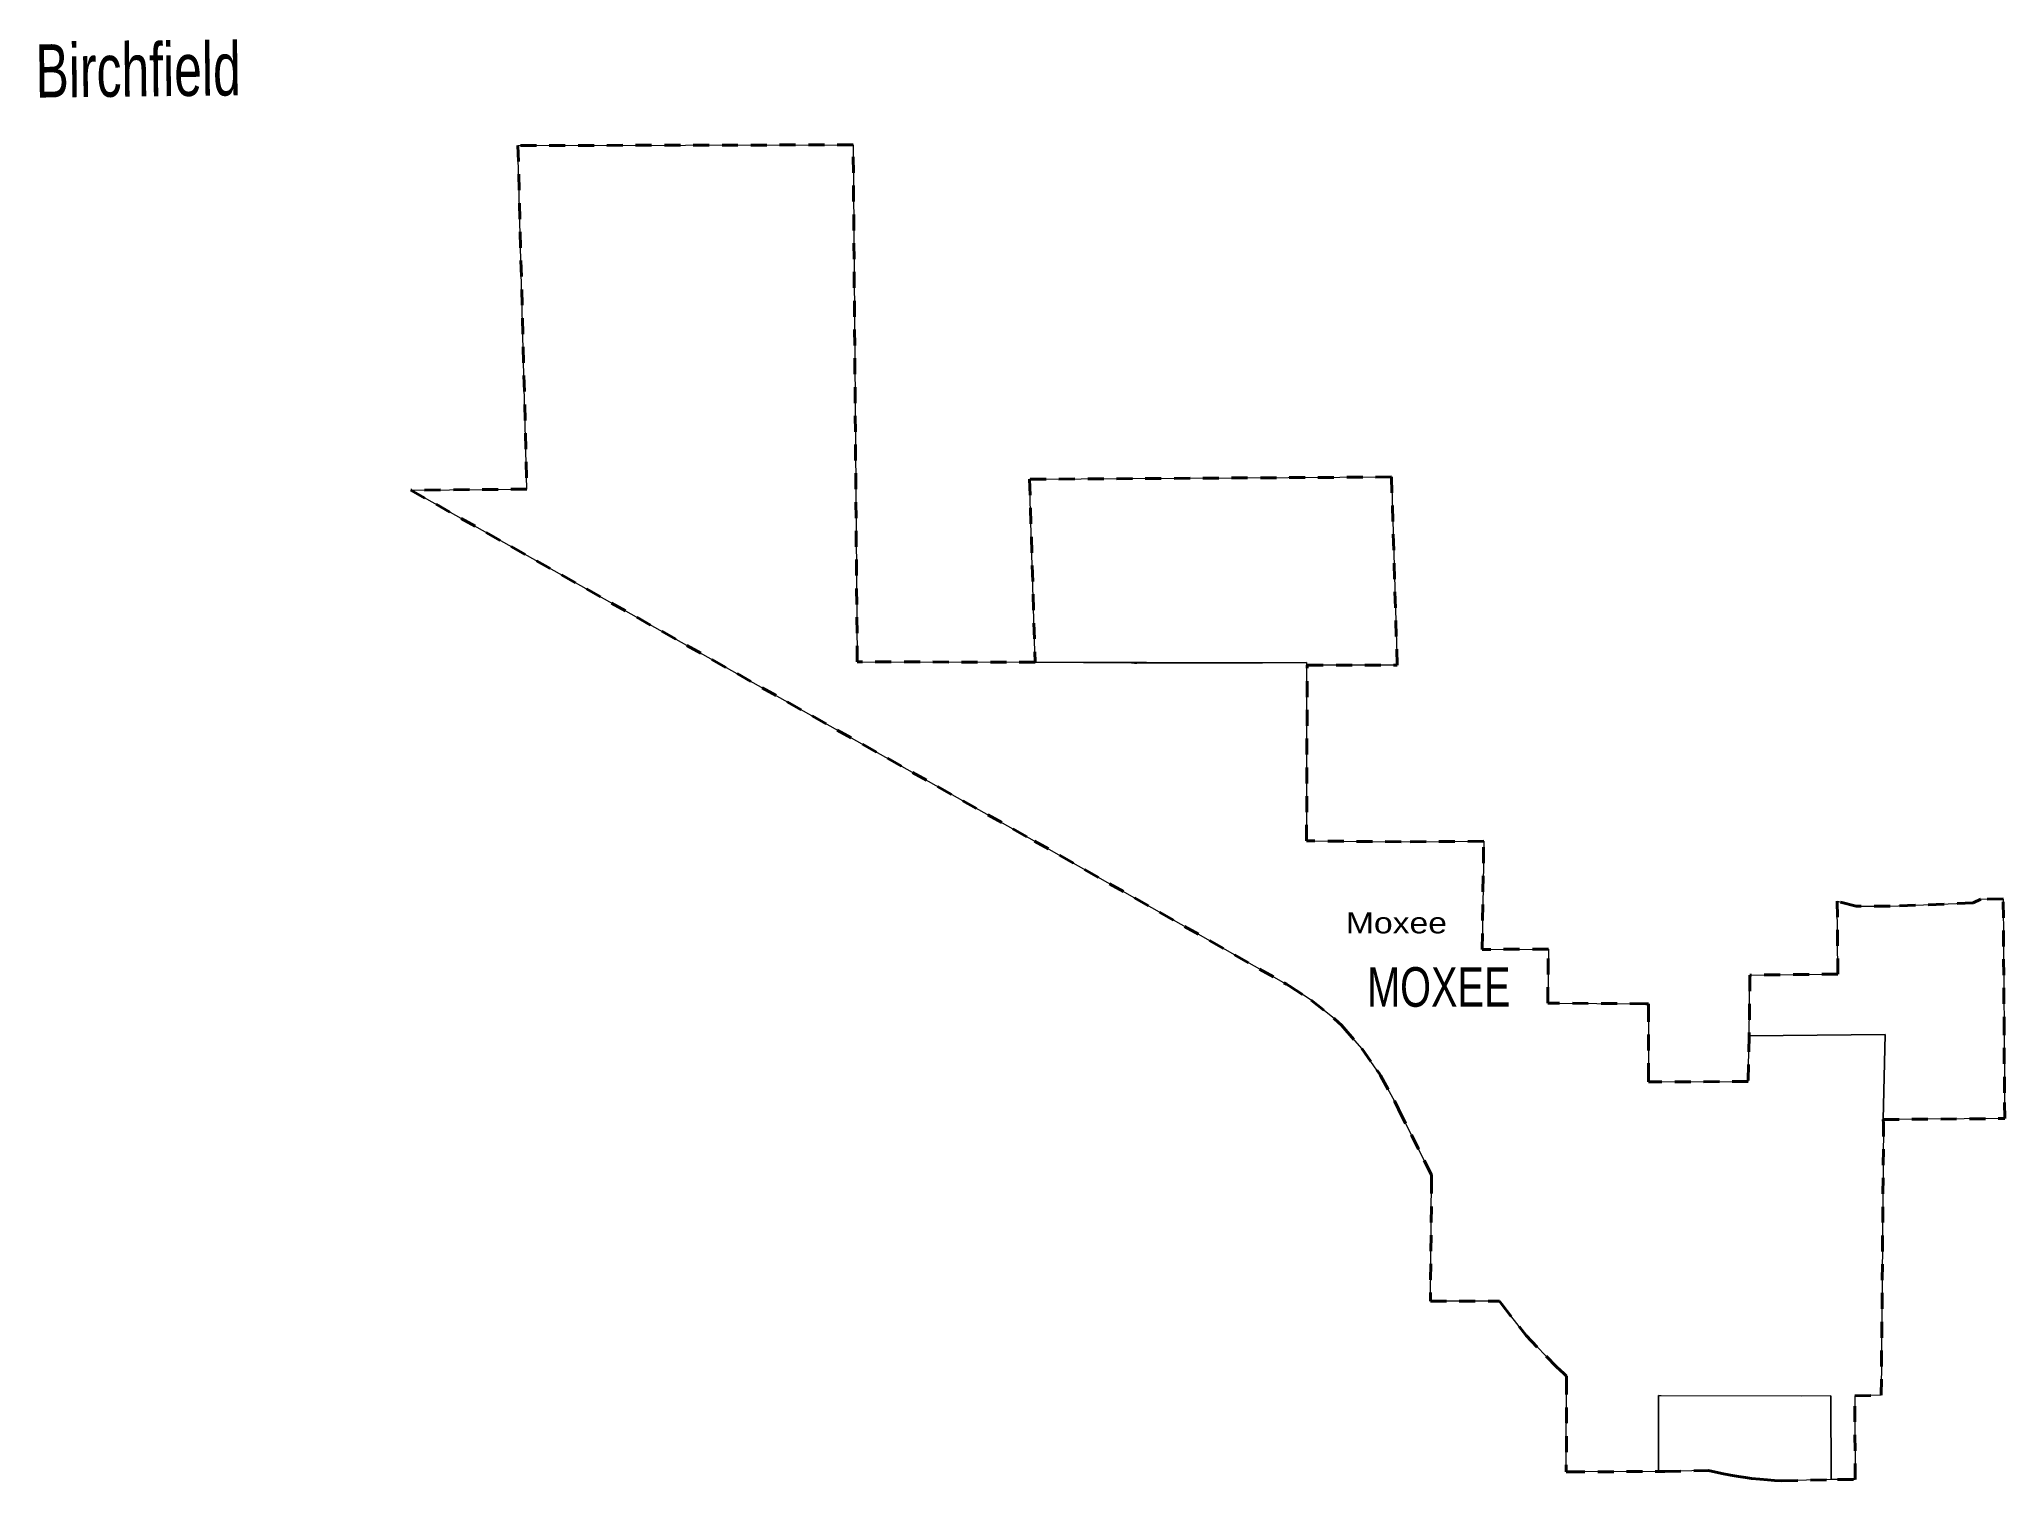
# Model space of a CAD drawing. Header units: feet. Extents: x -903180 to 1023491, y -707744 to 564635.
# Drawn here: x 143246 to 157995, y -347757 to -336935 of the extents above; entities that cross this region are included whole.
import ezdxf

# ---------------------------------------------------------------- set-up
doc = ezdxf.new("R2010")
doc.units = ezdxf.units.FT
doc.header["$LTSCALE"] = 80
doc.linetypes.add('SHORT_DASHED', pattern=[2.7, 1.5, -1.2])
doc.layers.add('13', color=7, linetype='SHORT_DASHED', lineweight=40)
doc.layers.add('58', color=7, linetype='Continuous', lineweight=13)
for name, color, linetype in [('14', 7, 'Continuous'), ('16', 7, 'Continuous'), ('36', 7, 'Continuous')]:
    doc.layers.add(name, color=color, linetype=linetype)

msp = doc.modelspace()

# ---------------------------------------------------------------- texts
at = {"layer": '14', "width": 0.75}
msp.add_text('MOXEE', height=297, dxfattribs=at).set_placement((153210.05, -344198.52))
at = {"layer": '16', "width": 0.7}
msp.add_text('Birchfield', height=400, rotation=0.63, dxfattribs=at).set_placement((143219.52, -337372.5))
at = {"layer": '36', "width": 1.2}
msp.add_text('Moxee', height=157.5, dxfattribs=at).set_placement((153051.12, -343647.82))

# ---------------------------------------------------------------- linework, layer by layer
at = {"layer": '13'}
msp.add_lwpolyline([(156322.08, -347757.3), (156741.27, -347748.36), (156873.27, -347748.36), (156869.87, -347119.13), (157068.84, -347115.73), (157085.96, -345075.21), (157082.52, -345045.33), (157994.98, -345038.4), (157993.67, -344843.82), (157990.65, -344393.83), (157983.89, -343389.28), (157815.14, -343391.16), (157757.51, -343418.46), (157134.74, -343444.29), (156879.31, -343444.29), (156738.96, -343405.29), (156742.64, -343953.15), (156082.68, -343960.5), (156077.56, -344417.45), (156070.73, -344760.44), (155342.94, -344761.98), (155322.94, -344762.02), (155322.94, -344742.83), (155322.99, -344195.92), (155322.99, -344175.92), (155302.37, -344175.82), (154565.54, -344171.97), (154570.78, -343765.5), (154073.97, -343767.94), (154085.22, -342956.42), (153466.92, -342959.98), (152755.82, -342953.3), (152761.23, -341634.95), (153436.02, -341634.95), (153393.36, -340220.99), (150677.63, -340237.85), (150719.06, -341610.89), (149383.99, -341609.42), (149353.08, -337726.97), (146838.13, -337732.49), (146904.94, -340311.99), (146034.86, -340319.92), (150714.16, -342954.53), (152584.41, -344018.46), (152604.73, -344030.02), (152624.41, -344042.62), (152790.7, -344149.09), (152963.26, -344286.98), (152995.33, -344316.46), (153016.96, -344336.35), (153033.03, -344354.85), (153169.97, -344512.48), (153283.84, -344674.7), (153300.44, -344698.34), (153309.56, -344714.7), (153418.53, -344910.21), (153445.48, -344967.04), (153683.32, -345441.35), (153694.63, -345463.9), (153694.46, -345481.35), (153685.67, -346410.37), (154183.1, -346410.21), (154202.69, -346410.2), (154218.34, -346430.2), (154404.11, -346667.66), (154630.5, -346901.8), (154686.63, -346952.38), (154707.52, -346971.2), (154707.45, -346990.4), (154705.13, -347669.03), (154705.05, -347691.41), (154725.06, -347691.32), (155445.74, -347687.59), (155771.65, -347681.27), (155873.26, -347703.93), (155936.49, -347716.11), (155997.1, -347725.97), (156051.04, -347734.1), (156095.99, -347739.61), (156157.19, -347746.28), (156214.32, -347751.22), (156267.4, -347754.7)], close=True, dxfattribs=at)
at = {"layer": '58'}
for points in [[(156693, -347748.36), (156691.3, -347120.83), (156467.85, -347123.65), (155417.55, -347118.76), (155397.98, -347118.67), (155397.96, -347138.67), (155397.54, -347668.17), (155397.52, -347688.53), (155377.52, -347688.61), (154725.06, -347691.32), (154705.05, -347691.41), (154705.13, -347669.03), (154707.45, -346990.4), (154707.52, -346971.2), (154686.63, -346952.38), (154630.5, -346901.8), (154404.11, -346667.66), (154218.34, -346430.2), (154202.69, -346410.2), (154183.1, -346410.21), (153685.67, -346410.37), (153694.46, -345481.35), (153694.63, -345463.9), (153683.32, -345441.35), (153445.48, -344967.04), (153418.53, -344910.21), (153309.56, -344714.7), (153300.44, -344698.34), (153283.84, -344674.7), (153169.97, -344512.48), (153033.03, -344354.85), (153016.96, -344336.35), (152995.33, -344316.46), (152963.26, -344286.98), (152790.7, -344149.09), (152624.41, -344042.62), (152604.73, -344030.02), (152584.41, -344018.46), (150714.16, -342954.53), (146034.86, -340319.92), (146904.94, -340311.99), (146838.13, -337732.49), (149353.08, -337726.97), (149383.99, -341609.42), (150719.06, -341610.89), (151442.3, -341617.6), (151464.89, -341617.69), (151482.3, -341617.66), (152385.4, -341616.1), (152405.44, -341616.07), (152425.4, -341615.89), (152755.82, -341612.98), (152755.82, -342953.3), (153466.92, -342959.98), (154085.22, -342956.42), (154073.97, -343767.94), (154570.78, -343765.5), (154565.54, -344171.97), (155302.37, -344175.82), (155322.99, -344175.92), (155322.99, -344195.92), (155322.94, -344742.83), (155322.94, -344762.02), (155342.94, -344761.98), (156070.73, -344760.44), (156077.56, -344417.45), (157097.74, -344405.78), (157082.52, -345045.33), (157085.96, -345075.21), (157068.84, -347115.73), (156869.87, -347119.13), (156873.27, -347748.36)], [(152761.23, -341634.95), (152755.82, -341612.98), (152393.37, -341615.93), (150719.06, -341610.89), (150677.63, -340237.85), (153393.36, -340220.99), (153436.02, -341634.95)], [(157993.67, -344843.82), (157994.98, -345038.4), (157082.52, -345045.33), (157097.74, -344405.78), (156077.56, -344417.45), (156082.68, -343960.5), (156742.64, -343953.15), (156738.96, -343405.29), (156879.31, -343444.29), (157134.74, -343444.29), (157134.74, -343444.29), (157757.51, -343418.46), (157757.51, -343418.46), (157815.14, -343391.16), (157983.89, -343389.28), (157990.65, -344393.83)], [(155397.52, -347688.53), (155397.98, -347118.67), (156691.3, -347120.83), (156693, -347748.36), (156323.66, -347757.27), (156257.64, -347753.89), (156153.69, -347744.43), (156051.63, -347731.19), (155949.58, -347717.95), (155864.53, -347702.82), (155771.65, -347681.27)]]:
    msp.add_lwpolyline(points, close=True, dxfattribs=at)

msp.set_redraw_order([(e.dxf.handle, doc.entitydb.next_handle()) for e in msp.query("TEXT MTEXT ATTDEF DIMENSION ARC_DIMENSION")])  # texts and dimensions are drawn at this point

doc.saveas('drawing.dxf')
